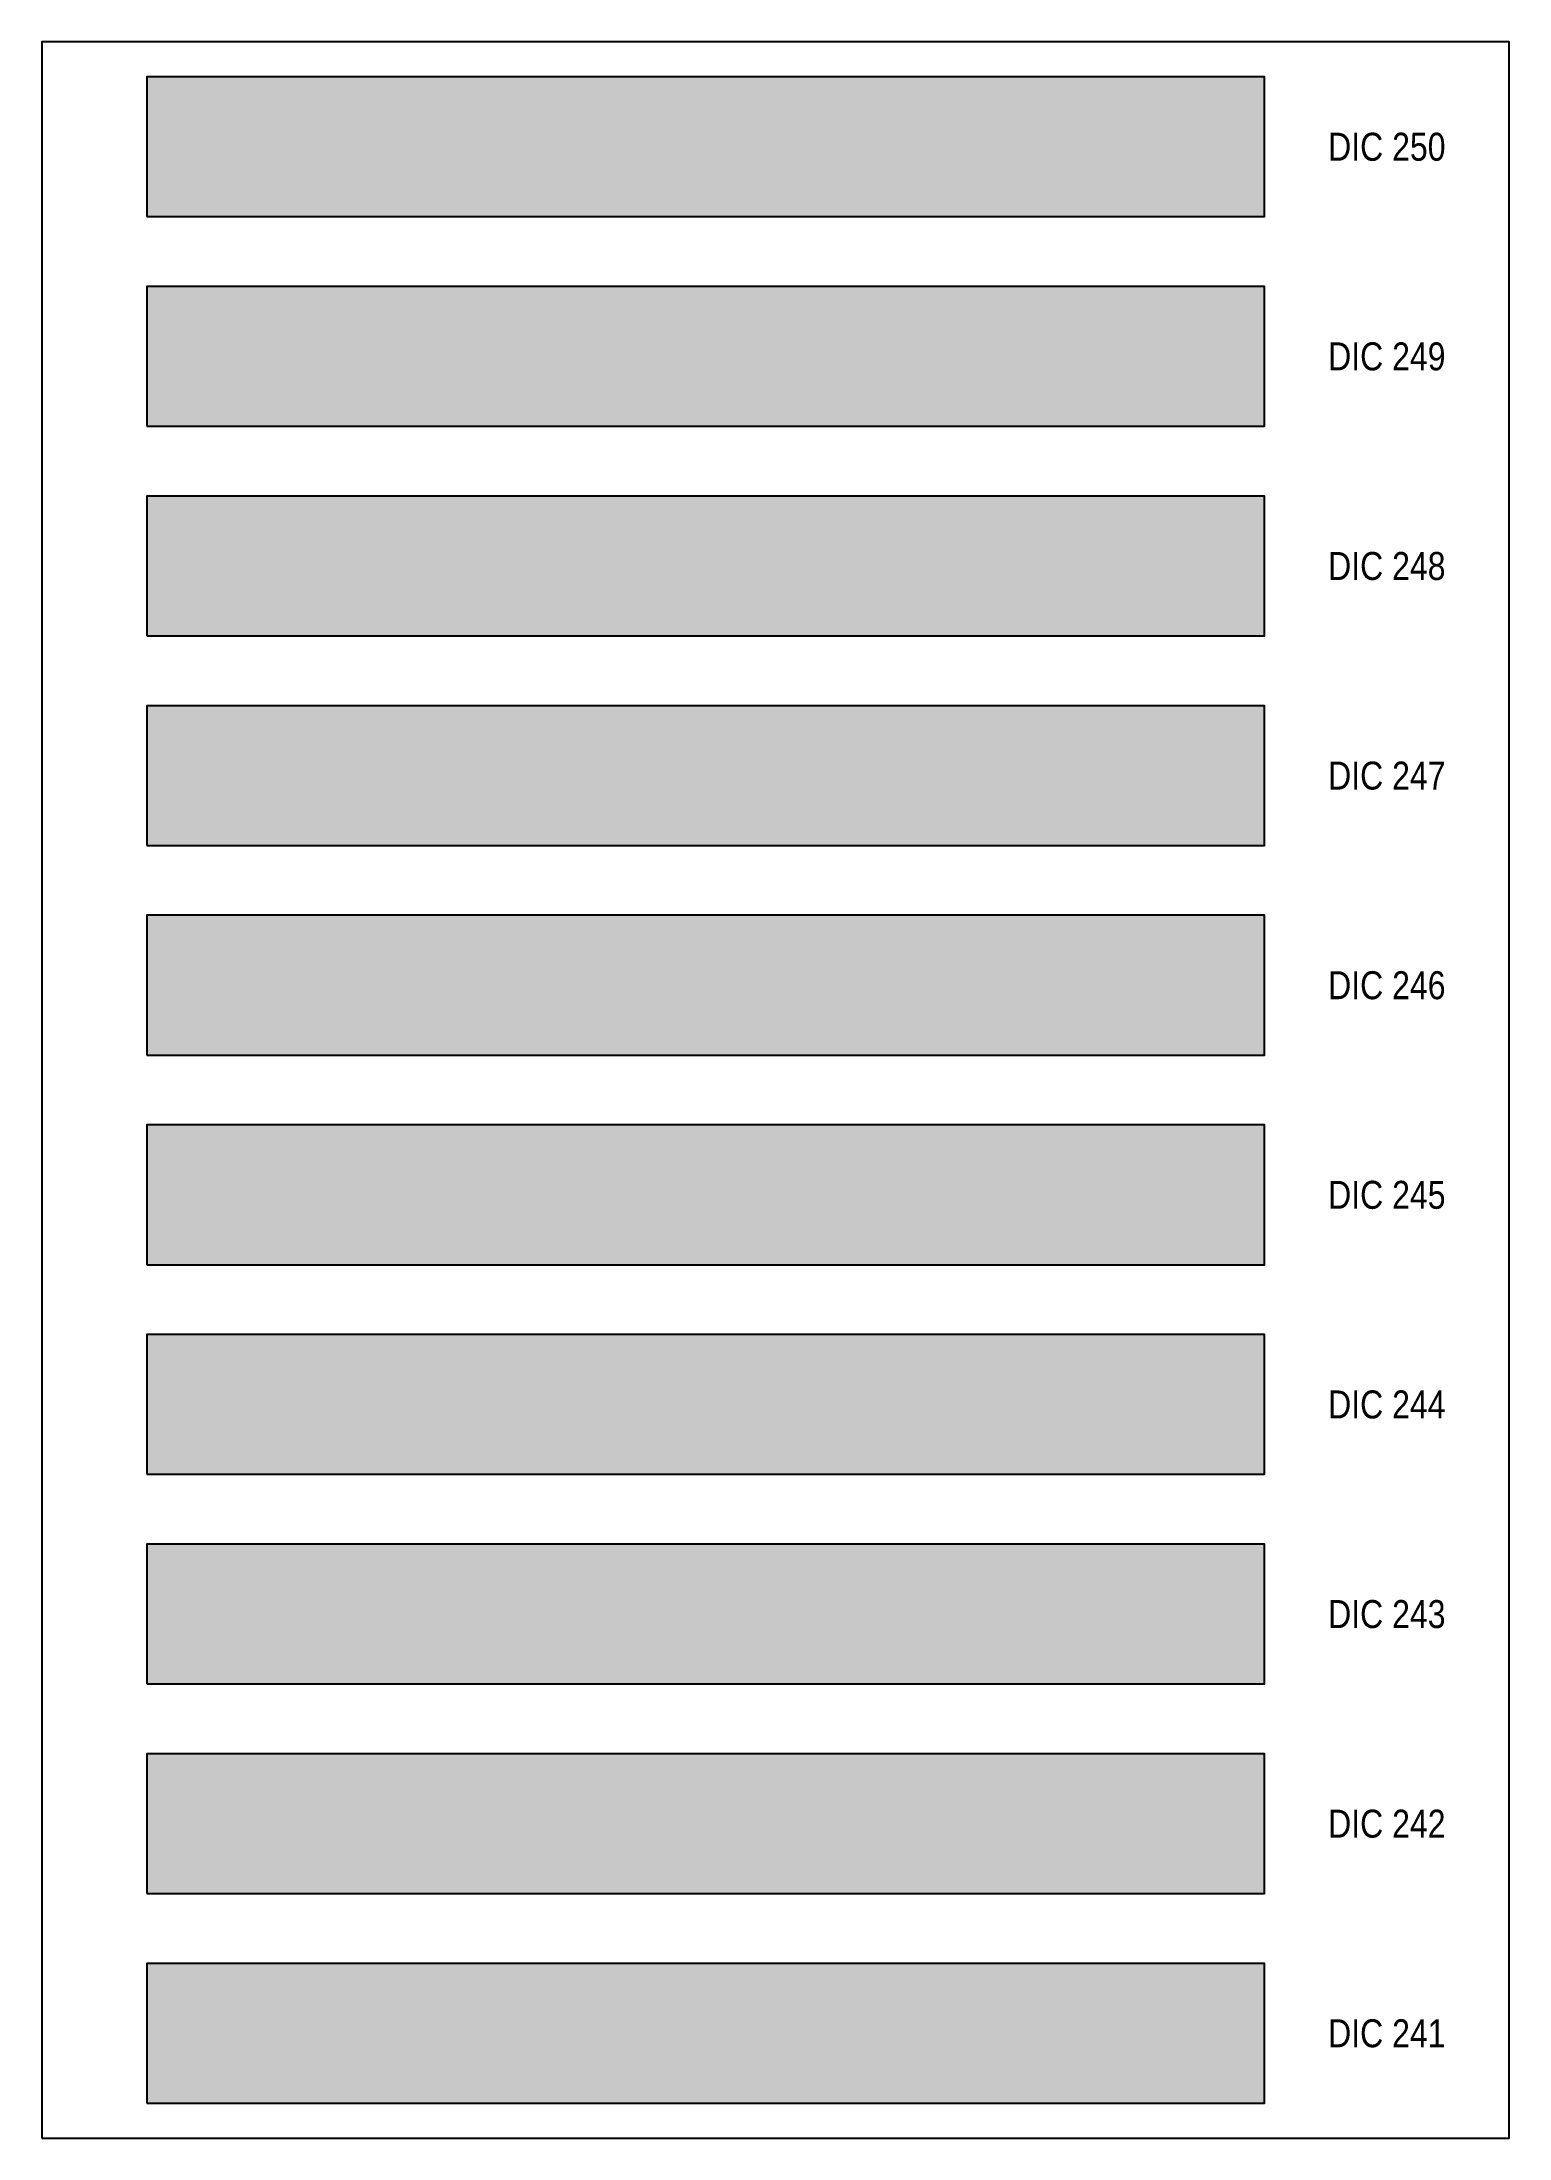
# Model space of a CAD drawing. Header units: millimetres. Extents: x -813692 to 807431, y 0 to 1813163.
# Drawn here: x 0 to 210, y 7200 to 7500 of the extents above; entities that cross this region are included whole.
import ezdxf
from ezdxf.enums import TextEntityAlignment as Align

# ---------------------------------------------------------------- set-up
doc = ezdxf.new("R2010")
doc.units = ezdxf.units.MM
doc.styles.get("Standard").update_dxf_attribs({"font": 'ARIALN.TTF'})

msp = doc.modelspace()

# ---------------------------------------------------------------- texts
at = {"layer": 'Defpoints', "color": 7, "ltscale": 100}
for s, p in [('DIC 250', (192.5, 7485)), ('DIC 250', (192.5, 7485)), ('DIC 249', (192.5, 7455)), ('DIC 249', (192.5, 7455)), ('DIC 248', (192.5, 7425)), ('DIC 248', (192.5, 7425)), ('DIC 247', (192.5, 7395)), ('DIC 247', (192.5, 7395)), ('DIC 246', (192.5, 7365)), ('DIC 246', (192.5, 7365)), ('DIC 245', (192.5, 7335)), ('DIC 245', (192.5, 7335)), ('DIC 244', (192.5, 7305)), ('DIC 244', (192.5, 7305)), ('DIC 243', (192.5, 7275)), ('DIC 243', (192.5, 7275)), ('DIC 242', (192.5, 7245)), ('DIC 242', (192.5, 7245)), ('DIC 241', (192.5, 7215)), ('DIC 241', (192.5, 7215))]:
    msp.add_text(s, height=4, dxfattribs=at).set_placement(p, align=Align.MIDDLE)

# ---------------------------------------------------------------- hatches: boundary and pattern name
at = {"layer": 'Defpoints', "ltscale": 100, "true_color": 0x238759}
msp.add_hatch(color=117, dxfattribs=at).paths.add_polyline_path([(15, 7475), (175, 7475), (175, 7495), (15, 7495)])
msp.add_hatch(color=117, dxfattribs=at).paths.add_polyline_path([(15, 7475), (175, 7475), (175, 7495), (15, 7495)])
at = {"layer": 'Defpoints', "ltscale": 100, "true_color": 0x3e7d31}
msp.add_hatch(color=97, dxfattribs=at).paths.add_polyline_path([(15, 7445), (175, 7445), (175, 7465), (15, 7465)])
msp.add_hatch(color=97, dxfattribs=at).paths.add_polyline_path([(15, 7445), (175, 7445), (175, 7465), (15, 7465)])
at = {"layer": 'Defpoints', "ltscale": 100, "true_color": 0x4b7929}
msp.add_hatch(color=87, dxfattribs=at).paths.add_polyline_path([(15, 7415), (175, 7415), (175, 7435), (15, 7435)])
msp.add_hatch(color=87, dxfattribs=at).paths.add_polyline_path([(15, 7415), (175, 7415), (175, 7435), (15, 7435)])
at = {"layer": 'Defpoints', "ltscale": 100, "true_color": 0x5a7b21}
msp.add_hatch(color=77, dxfattribs=at).paths.add_polyline_path([(15, 7385), (175, 7385), (175, 7405), (15, 7405)])
msp.add_hatch(color=77, dxfattribs=at).paths.add_polyline_path([(15, 7385), (175, 7385), (175, 7405), (15, 7405)])
at = {"layer": 'Defpoints', "ltscale": 100, "true_color": 0x6d8320}
msp.add_hatch(color=67, dxfattribs=at).paths.add_polyline_path([(15, 7355), (175, 7355), (175, 7375), (15, 7375)])
msp.add_hatch(color=67, dxfattribs=at).paths.add_polyline_path([(15, 7355), (175, 7355), (175, 7375), (15, 7375)])
at = {"layer": 'Defpoints', "ltscale": 100, "true_color": 0x978d00}
msp.add_hatch(color=54, dxfattribs=at).paths.add_polyline_path([(15, 7325), (175, 7325), (175, 7345), (15, 7345)])
msp.add_hatch(color=54, dxfattribs=at).paths.add_polyline_path([(15, 7325), (175, 7325), (175, 7345), (15, 7345)])
at = {"layer": 'Defpoints', "ltscale": 100, "true_color": 0x9c8e00}
msp.add_hatch(color=54, dxfattribs=at).paths.add_polyline_path([(15, 7295), (175, 7295), (175, 7315), (15, 7315)])
msp.add_hatch(color=54, dxfattribs=at).paths.add_polyline_path([(15, 7295), (175, 7295), (175, 7315), (15, 7315)])
at = {"layer": 'Defpoints', "ltscale": 100, "true_color": 0x866d0c}
msp.add_hatch(color=46, dxfattribs=at).paths.add_polyline_path([(15, 7265), (175, 7265), (175, 7285), (15, 7285)])
msp.add_hatch(color=46, dxfattribs=at).paths.add_polyline_path([(15, 7265), (175, 7265), (175, 7285), (15, 7285)])
at = {"layer": 'Defpoints', "ltscale": 100, "true_color": 0xb18b15}
msp.add_hatch(color=54, dxfattribs=at).paths.add_polyline_path([(15, 7235), (175, 7235), (175, 7255), (15, 7255)])
msp.add_hatch(color=54, dxfattribs=at).paths.add_polyline_path([(15, 7235), (175, 7235), (175, 7255), (15, 7255)])
at = {"layer": 'Defpoints', "ltscale": 100, "true_color": 0xb17c0d}
msp.add_hatch(color=44, dxfattribs=at).paths.add_polyline_path([(15, 7205), (175, 7205), (175, 7225), (15, 7225)])
msp.add_hatch(color=44, dxfattribs=at).paths.add_polyline_path([(15, 7205), (175, 7205), (175, 7225), (15, 7225)])

# ---------------------------------------------------------------- linework, layer by layer
at = {"layer": 'Defpoints', "color": 7, "ltscale": 100}
msp.add_lwpolyline([(0, 7200), (210, 7200), (210, 7500), (0, 7500)], close=True, dxfattribs=at)
msp.add_lwpolyline([(0, 7200), (210, 7200), (210, 7500), (0, 7500)], close=True, dxfattribs=at)
at = {"layer": 'Defpoints', "color": 117, "ltscale": 100, "true_color": 0x238759}
msp.add_lwpolyline([(15, 7475), (175, 7475), (175, 7495), (15, 7495)], close=True, dxfattribs=at)
msp.add_lwpolyline([(15, 7475), (175, 7475), (175, 7495), (15, 7495)], close=True, dxfattribs=at)
at = {"layer": 'Defpoints', "color": 97, "ltscale": 100, "true_color": 0x3e7d31}
msp.add_lwpolyline([(15, 7445), (175, 7445), (175, 7465), (15, 7465)], close=True, dxfattribs=at)
msp.add_lwpolyline([(15, 7445), (175, 7445), (175, 7465), (15, 7465)], close=True, dxfattribs=at)
at = {"layer": 'Defpoints', "color": 87, "ltscale": 100, "true_color": 0x4b7929}
msp.add_lwpolyline([(15, 7415), (175, 7415), (175, 7435), (15, 7435)], close=True, dxfattribs=at)
msp.add_lwpolyline([(15, 7415), (175, 7415), (175, 7435), (15, 7435)], close=True, dxfattribs=at)
at = {"layer": 'Defpoints', "color": 77, "ltscale": 100, "true_color": 0x5a7b21}
msp.add_lwpolyline([(15, 7385), (175, 7385), (175, 7405), (15, 7405)], close=True, dxfattribs=at)
msp.add_lwpolyline([(15, 7385), (175, 7385), (175, 7405), (15, 7405)], close=True, dxfattribs=at)
at = {"layer": 'Defpoints', "color": 67, "ltscale": 100, "true_color": 0x6d8320}
msp.add_lwpolyline([(15, 7355), (175, 7355), (175, 7375), (15, 7375)], close=True, dxfattribs=at)
msp.add_lwpolyline([(15, 7355), (175, 7355), (175, 7375), (15, 7375)], close=True, dxfattribs=at)
at = {"layer": 'Defpoints', "color": 54, "ltscale": 100, "true_color": 0x978d00}
msp.add_lwpolyline([(15, 7325), (175, 7325), (175, 7345), (15, 7345)], close=True, dxfattribs=at)
msp.add_lwpolyline([(15, 7325), (175, 7325), (175, 7345), (15, 7345)], close=True, dxfattribs=at)
at = {"layer": 'Defpoints', "color": 54, "ltscale": 100, "true_color": 0x9c8e00}
msp.add_lwpolyline([(15, 7295), (175, 7295), (175, 7315), (15, 7315)], close=True, dxfattribs=at)
msp.add_lwpolyline([(15, 7295), (175, 7295), (175, 7315), (15, 7315)], close=True, dxfattribs=at)
at = {"layer": 'Defpoints', "color": 46, "ltscale": 100, "true_color": 0x866d0c}
msp.add_lwpolyline([(15, 7265), (175, 7265), (175, 7285), (15, 7285)], close=True, dxfattribs=at)
msp.add_lwpolyline([(15, 7265), (175, 7265), (175, 7285), (15, 7285)], close=True, dxfattribs=at)
at = {"layer": 'Defpoints', "color": 54, "ltscale": 100, "true_color": 0xb18b15}
msp.add_lwpolyline([(15, 7235), (175, 7235), (175, 7255), (15, 7255)], close=True, dxfattribs=at)
msp.add_lwpolyline([(15, 7235), (175, 7235), (175, 7255), (15, 7255)], close=True, dxfattribs=at)
at = {"layer": 'Defpoints', "color": 44, "ltscale": 100, "true_color": 0xb17c0d}
msp.add_lwpolyline([(15, 7205), (175, 7205), (175, 7225), (15, 7225)], close=True, dxfattribs=at)
msp.add_lwpolyline([(15, 7205), (175, 7205), (175, 7225), (15, 7225)], close=True, dxfattribs=at)

msp.set_redraw_order([(e.dxf.handle, doc.entitydb.next_handle()) for e in msp.query("TEXT MTEXT ATTDEF DIMENSION ARC_DIMENSION")])  # texts and dimensions are drawn at this point

doc.saveas('drawing.dxf')
